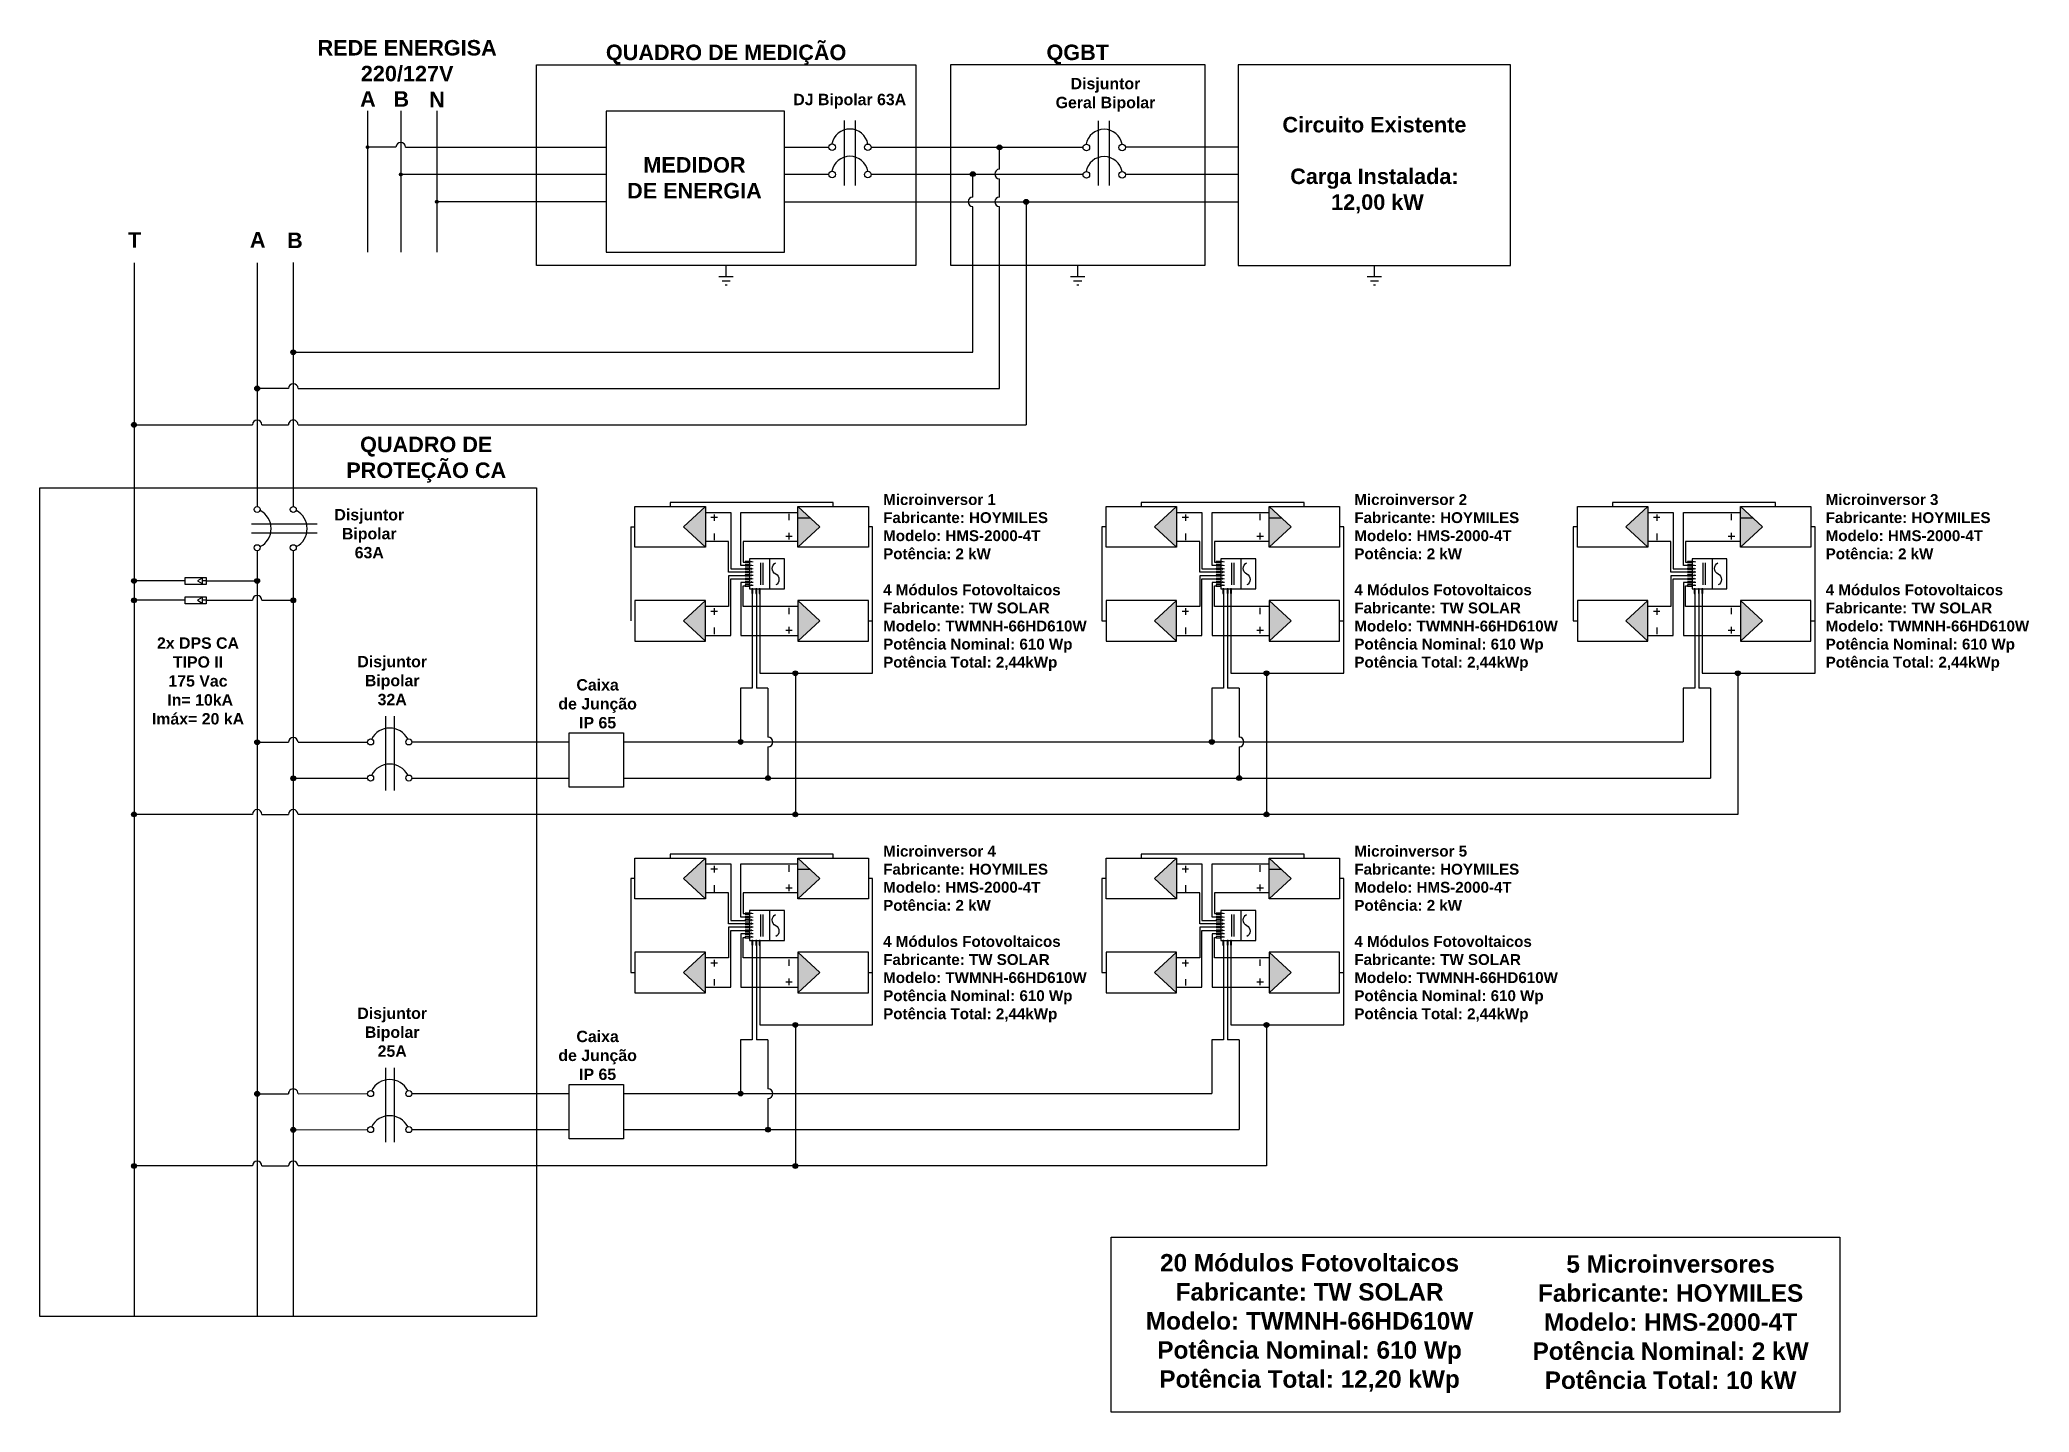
# Model space of a CAD drawing. Header units: millimetres. Extents: x 3949 to 5857, y -1969 to -943.
# Drawn here: x 5478.3 to 5561, y -1943 to -1885.9 of the extents above; entities that cross this region are included whole.
import ezdxf

# ---------------------------------------------------------------- set-up
doc = ezdxf.new("R2010")
doc.units = ezdxf.units.MM
doc.layers.add('DESENHO', color=7, linetype='Continuous', lineweight=0)
doc.styles.add('Annotative', font='arial.ttf')
doc.styles.add('PDF Arial', font='arial.ttf')

msp = doc.modelspace()

# ---------------------------------------------------------------- texts
at = {"layer": 'DESENHO', "lineweight": 0, "style": 'PDF Arial'}
for s, insert, char_height, width, attachment_point in [('\\pxqc;{\\fArial|b1|i0|c0|p34;REDE ENERGISA\\P220/127V}', (5488.695, -1887.669), 0.64396, 9.75739, 7), ('\\pxqc;{\\fArial|b1|i0|c0|p34;Disjuntor \\P\\pt9;Geral Bipolar}', (5525.62, -1888.909), 0.47231, 6.03391, 9), ('{\\fArial|b1|i0|c0|p34;A}', (5492.268, -1888.706), 0.64396, 9.87538, 9), ('{\\fArial|b1|i0|c0|p34;B}', (5493.654, -1888.706), 0.64396, 9.87538, 9), ('\\pxqc;{\\fArial|b1|i0|c0|p34;DJ Bipolar 63A}', (5514.668, -1888.784), 0.47231, 5.3936, 9), ('\\pxqc;{\\fArial|b1|i0|c0|p34;Circuito Existente\\P\\PCarga Instalada:\\P 12,00 kW }', (5533.784, -1891.134), 0.64396, 11.3255, 5), ('\\pxqc;{\\fArial|b1|i0|c0|p34;MEDIDOR DE ENERGIA}', (5508.38, -1892.527), 0.64396, 5.72787, 9), ('{\\fArial|b1|i0|c0|p34;T}', (5482.516, -1894.566), 0.64396, 9.87538, 9), ('{\\fArial|b1|i0|c0|p34;A}', (5487.687, -1894.561), 0.64396, 9.87538, 9), ('{\\fArial|b1|i0|c0|p34;B}', (5489.233, -1894.584), 0.64396, 9.87538, 9), ('\\pxqc;{\\fArial|b1|i0|c0|p34;Disjuntor\\PBipolar\\P63A}', (5495.896, -1907.487), 0.47231, 7.79415, 9), ('\\pxqc;{\\fArial|b1|i0|c0|p34;2x DPS CA \\PTIPO II \\P175 Vac\\P In= 10kA \\PImáx= 20 kA} ', (5487.374, -1914.396), 0.47231, 4.98963, 9), ('\\pxqc;{\\fArial|b1|i0|c0|p34;Disjuntor\\PBipolar\\P32A}', (5496.849, -1913.594), 0.47231, 7.79415, 9), ('\\pxqc;{\\fArial|b1|i0|c0|p34;Disjuntor\\PBipolar\\P25A}', (5496.849, -1928.211), 0.47231, 7.79415, 9)]:
    msp.add_mtext(s, dxfattribs=dict(at, insert=insert, char_height=char_height, width=width, attachment_point=attachment_point))
at = {"layer": 'DESENHO', "lineweight": 0, "char_height": 0.64396, "style": 'PDF Arial'}
for s, width, gutter_width, heights, insert, attachment_point in [('\\pxqc;{\\fArial|b1|i0|c0|p34;QUADRO DE MEDIÇÃO}', 15.76132, 18.41, [2.491], (5514.714, -1886.963), 9), ('\\pxqc;{\\fArial|b1|i0|c0|p34;QGBT}', 10.56614, 25.896, [0.713], (5526.733, -1886.951), 9), ('\\pxqc;{\\fArial|b1|i0|c0|p34;QUADRO DE \\PPROTEÇÃO CA}', 13.89124, 25.896, [3.504], (5487.421, -1904.335), 7)]:
    msp.add_mtext_dynamic_manual_height_columns(s, width=width, gutter_width=gutter_width, heights=heights, dxfattribs=dict(at, insert=insert, attachment_point=attachment_point))
at = {"layer": 'DESENHO', "color": 5, "lineweight": 0, "insert": (5495.136, -1888.729), "char_height": 0.64396, "width": 9.87538, "attachment_point": 9, "style": 'PDF Arial'}
msp.add_mtext('{\\fArial|b1|i0|c0|p34;N}', dxfattribs=at)
at = {"layer": 'DESENHO', "color": 7, "lineweight": 0, "style": 'Annotative'}
for s, insert, char_height, width, attachment_point in [('{\\fArial|b1|i0|c0|p34;Microinversor 1\\PFabricante: HOYMILES\\PModelo: HMS-2000-4T\\PPotência: 2 kW\\P\\P\\pxql;4 Módulos Fotovoltaicos\\P\\pq*;Fabricante: TW SOLAR\\PModelo: \\C256;TWMNH-66HD610W\\PP\\C7;otência Nominal: 610 Wp\\PPotência Total: 2,44kWp}', (5513.362, -1912.159), 0.45057, 15.05026, 7), ('{\\fArial|b1|i0|c0|p34;Microinversor 2\\PFabricante: HOYMILES\\PModelo: HMS-2000-4T\\PPotência: 2 kW\\P\\P\\pxql;4 Módulos Fotovoltaicos\\P\\pq*;Fabricante: TW SOLAR\\PModelo: \\C256;TWMNH-66HD610W\\PP\\C7;otência Nominal: 610 Wp\\PPotência Total: 2,44kWp}', (5532.949, -1912.159), 0.45057, 15.05026, 7), ('{\\fArial|b1|i0|c0|p34;Microinversor 3\\PFabricante: HOYMILES\\PModelo: HMS-2000-4T\\PPotência: 2 kW\\P\\P\\pxql;4 Módulos Fotovoltaicos\\P\\pq*;Fabricante: TW SOLAR\\PModelo: \\C256;TWMNH-66HD610W\\PP\\C7;otência Nominal: 610 Wp\\PPotência Total: 2,44kWp}', (5552.542, -1912.159), 0.45057, 15.05026, 7), ('{\\fArial|b1|i0|c0|p34;Microinversor 4\\PFabricante: HOYMILES\\PModelo: HMS-2000-4T\\PPotência: 2 kW\\P\\P\\pxql;4 Módulos Fotovoltaicos\\P\\pq*;Fabricante: TW SOLAR\\PModelo: \\C256;TWMNH-66HD610W\\PP\\C7;otência Nominal: 610 Wp\\PPotência Total: 2,44kWp}', (5513.362, -1926.776), 0.45057, 15.05026, 7), ('{\\fArial|b1|i0|c0|p34;Microinversor 5\\PFabricante: HOYMILES\\PModelo: HMS-2000-4T\\PPotência: 2 kW\\P\\P\\pxql;4 Módulos Fotovoltaicos\\P\\pq*;Fabricante: TW SOLAR\\PModelo: \\C256;TWMNH-66HD610W\\PP\\C7;otência Nominal: 610 Wp\\PPotência Total: 2,44kWp}', (5532.949, -1926.776), 0.45057, 15.05026, 7), ('\\pxqc;{\\fArial|b1|i0|c0|p34;20 Módulos Fotovoltaicos\\PFabricante: TW SOLAR\\PModelo: \\C256;TWMNH-66HD610W\\C7;\\PPotência Nominal: 610 Wp\\PPotência Total: 12,20 kWp}', (5518.947, -1936.404), 0.72492, 24.27909, 1), ('\\pxqc;{\\fArial|b1|i0|c0|p34;5 Microinversores\\PFabricante: HOYMILES\\PModelo: HMS-2000-4T\\PPotência Nominal: 2 kW\\PPotência Total: 10 kW}', (5533.956, -1936.453), 0.72492, 24.27909, 1)]:
    msp.add_mtext(s, dxfattribs=dict(at, insert=insert, char_height=char_height, width=width, attachment_point=attachment_point))
at = {"layer": 'DESENHO', "color": 7, "lineweight": 0, "char_height": 0.4723, "attachment_point": 1, "style": 'Annotative'}
for insert in [(5499.698, -1912.504), (5499.698, -1927.121)]:
    msp.add_mtext_dynamic_manual_height_columns('\\pxqc;{\\fArial|b1|i0|c0|p34;Caixa\\Pde Junção\\PIP 65}', width=3.58661, gutter_width=0, heights=[2.077], dxfattribs=dict(at, insert=insert))

# ---------------------------------------------------------------- hatches: boundary and pattern name
at = {"layer": 'DESENHO', "lineweight": 0}
h = msp.add_hatch(color=256, dxfattribs=at)
h.dxf.hatch_style = 1
h.paths.add_polyline_path([(5492.007, -1890.388, -1), (5491.848, -1890.388, -1)])
h = msp.add_hatch(color=256, dxfattribs=at)
h.dxf.hatch_style = 1
h.paths.add_polyline_path([(5518.297, -1890.399, 1), (5518.098, -1890.399, 1)])
h = msp.add_hatch(color=256, dxfattribs=at)
h.dxf.hatch_style = 1
h.paths.add_polyline_path([(5493.388, -1891.52, -1), (5493.229, -1891.52, -1)])
h = msp.add_hatch(color=256, dxfattribs=at)
h.dxf.hatch_style = 1
h.paths.add_polyline_path([(5517.19, -1891.506, 1), (5516.991, -1891.506, 1)])
h = msp.add_hatch(color=5, dxfattribs=at)
h.dxf.hatch_style = 1
h.paths.add_polyline_path([(5494.888, -1892.655, -1), (5494.729, -1892.655, -1)])
h = msp.add_hatch(color=256, dxfattribs=at)
h.dxf.hatch_style = 1
h.paths.add_polyline_path([(5519.405, -1892.659, 1), (5519.206, -1892.659, 1)])
h = msp.add_hatch(color=256, dxfattribs=at)
h.dxf.hatch_style = 1
h.paths.add_polyline_path([(5488.938, -1898.914, 1), (5488.739, -1898.914, 1)])
h = msp.add_hatch(color=256, dxfattribs=at)
h.dxf.hatch_style = 1
h.paths.add_polyline_path([(5487.439, -1900.422, 1), (5487.241, -1900.422, 1)])
h = msp.add_hatch(color=3, dxfattribs=at)
h.dxf.hatch_style = 1
h.paths.add_polyline_path([(5482.32, -1901.93, 1), (5482.121, -1901.93, 1)])
h = msp.add_hatch(color=7, dxfattribs=at)
h.dxf.hatch_style = 1
h.paths.add_polyline_path([(5505.057, -1906.174), (5505.972, -1907.018), (5505.972, -1905.329)])
h = msp.add_hatch(dxfattribs=at)
h.set_pattern_fill('ANGLE', scale=1.5, angle=180)
h.set_pattern_definition([(180, (10158.257, 902.157), (-4e-15, -10.4775), [7.62, -2.8575]), (270, (10158.257, 902.157), (10.4775, -4e-15), [7.62, -2.8575])])
h.paths.add_polyline_path([(5509.815, -1905.329), (5509.815, -1907.018), (5510.73, -1906.174)])
h = msp.add_hatch(color=7, dxfattribs=at)
h.dxf.hatch_style = 1
h.paths.add_polyline_path([(5510.73, -1906.174), (5509.815, -1905.329), (5509.815, -1907.018)])
h = msp.add_hatch(color=7, dxfattribs=at)
h.dxf.hatch_style = 1
h.paths.add_polyline_path([(5524.644, -1906.174), (5525.559, -1907.018), (5525.559, -1905.329)])
h = msp.add_hatch(dxfattribs=at)
h.set_pattern_fill('ANGLE', scale=1.5, angle=180)
h.set_pattern_definition([(180, (10177.844, 902.157), (-4e-15, -10.4775), [7.62, -2.8575]), (270, (10177.844, 902.157), (10.4775, -4e-15), [7.62, -2.8575])])
h.paths.add_polyline_path([(5529.402, -1905.329), (5529.402, -1907.018), (5530.317, -1906.174)])
h = msp.add_hatch(color=7, dxfattribs=at)
h.dxf.hatch_style = 1
h.paths.add_polyline_path([(5530.317, -1906.174), (5529.402, -1905.329), (5529.402, -1907.018)])
h = msp.add_hatch(color=7, dxfattribs=at)
h.dxf.hatch_style = 1
h.paths.add_polyline_path([(5544.237, -1906.174), (5545.152, -1907.018), (5545.152, -1905.329)])
h = msp.add_hatch(dxfattribs=at)
h.set_pattern_fill('ANGLE', scale=1.5, angle=180)
h.set_pattern_definition([(180, (10197.437, 902.157), (-4e-15, -10.4775), [7.62, -2.8575]), (270, (10197.437, 902.157), (10.4775, -4e-15), [7.62, -2.8575])])
h.paths.add_polyline_path([(5548.995, -1905.329), (5548.995, -1907.018), (5549.91, -1906.174)])
h = msp.add_hatch(color=7, dxfattribs=at)
h.dxf.hatch_style = 1
h.paths.add_polyline_path([(5549.91, -1906.174), (5548.995, -1905.329), (5548.995, -1907.018)])
h = msp.add_hatch(color=3, dxfattribs=at)
h.dxf.hatch_style = 1
h.paths.add_polyline_path([(5482.32, -1908.421, 1), (5482.121, -1908.421, 1)])
h = msp.add_hatch(color=256, dxfattribs=at)
h.dxf.hatch_style = 1
h.paths.add_polyline_path([(5487.438, -1908.421, 1), (5487.24, -1908.421, 1)])
h = msp.add_hatch(color=3, dxfattribs=at)
h.dxf.hatch_style = 1
h.paths.add_polyline_path([(5482.32, -1909.227, 1), (5482.121, -1909.227, 1)])
h = msp.add_hatch(color=256, dxfattribs=at)
h.dxf.hatch_style = 1
h.paths.add_polyline_path([(5488.938, -1909.227, 1), (5488.739, -1909.227, 1)])
h = msp.add_hatch(color=7, dxfattribs=at)
h.dxf.hatch_style = 1
h.paths.add_polyline_path([(5505.057, -1910.082), (5505.972, -1909.238), (5505.972, -1910.927)])
h = msp.add_hatch(color=7, dxfattribs=at)
h.dxf.hatch_style = 1
h.paths.add_polyline_path([(5510.73, -1910.082), (5509.815, -1910.927), (5509.815, -1909.238)])
h = msp.add_hatch(color=7, dxfattribs=at)
h.dxf.hatch_style = 1
h.paths.add_polyline_path([(5524.644, -1910.082), (5525.559, -1909.238), (5525.559, -1910.927)])
h = msp.add_hatch(color=7, dxfattribs=at)
h.dxf.hatch_style = 1
h.paths.add_polyline_path([(5530.317, -1910.082), (5529.402, -1910.927), (5529.402, -1909.238)])
h = msp.add_hatch(color=7, dxfattribs=at)
h.dxf.hatch_style = 1
h.paths.add_polyline_path([(5544.237, -1910.082), (5545.152, -1909.238), (5545.152, -1910.927)])
h = msp.add_hatch(color=7, dxfattribs=at)
h.dxf.hatch_style = 1
h.paths.add_polyline_path([(5549.91, -1910.082), (5548.995, -1910.927), (5548.995, -1909.238)])
h = msp.add_hatch(color=3, dxfattribs=at)
h.dxf.hatch_style = 1
h.paths.add_polyline_path([(5509.711, -1912.36, 1), (5509.711, -1912.161, 1)])
h = msp.add_hatch(color=3, dxfattribs=at)
h.dxf.hatch_style = 1
h.paths.add_polyline_path([(5529.298, -1912.36, 1), (5529.298, -1912.161, 1)])
h = msp.add_hatch(color=3, dxfattribs=at)
h.dxf.hatch_style = 1
h.paths.add_polyline_path([(5548.891, -1912.36, 1), (5548.891, -1912.161, 1)])
h = msp.add_hatch(color=256, dxfattribs=at)
h.dxf.hatch_style = 1
h.paths.add_polyline_path([(5487.438, -1915.127, 1), (5487.24, -1915.127, 1)])
h = msp.add_hatch(color=256, dxfattribs=at)
h.dxf.hatch_style = 1
h.paths.add_polyline_path([(5507.536, -1915.116, 1), (5507.337, -1915.116, 1)])
h = msp.add_hatch(color=256, dxfattribs=at)
h.dxf.hatch_style = 1
h.paths.add_polyline_path([(5527.123, -1915.116, 1), (5526.925, -1915.116, 1)])
h = msp.add_hatch(color=256, dxfattribs=at)
h.dxf.hatch_style = 1
h.paths.add_polyline_path([(5488.938, -1916.627, 1), (5488.739, -1916.627, 1)])
h = msp.add_hatch(color=256, dxfattribs=at)
h.dxf.hatch_style = 1
h.paths.add_polyline_path([(5508.673, -1916.616, 1), (5508.474, -1916.616, 1)])
h = msp.add_hatch(color=256, dxfattribs=at)
h.dxf.hatch_style = 1
h.paths.add_polyline_path([(5528.26, -1916.616, 1), (5528.061, -1916.616, 1)])
h = msp.add_hatch(color=3, dxfattribs=at)
h.dxf.hatch_style = 1
h.paths.add_polyline_path([(5482.32, -1918.127, 1), (5482.121, -1918.127, 1)])
h = msp.add_hatch(color=3, dxfattribs=at)
h.dxf.hatch_style = 1
h.paths.add_polyline_path([(5509.81, -1918.127, 1), (5509.611, -1918.127, 1)])
h = msp.add_hatch(color=3, dxfattribs=at)
h.dxf.hatch_style = 1
h.paths.add_polyline_path([(5529.397, -1918.127, 1), (5529.198, -1918.127, 1)])
h = msp.add_hatch(color=7, dxfattribs=at)
h.dxf.hatch_style = 1
h.paths.add_polyline_path([(5505.057, -1920.791), (5505.972, -1921.636), (5505.972, -1919.946)])
h = msp.add_hatch(dxfattribs=at)
h.set_pattern_fill('ANGLE', scale=1.5, angle=180)
h.set_pattern_definition([(180, (10158.257, 887.54), (-4e-15, -10.4775), [7.62, -2.8575]), (270, (10158.257, 887.54), (10.4775, -4e-15), [7.62, -2.8575])])
h.paths.add_polyline_path([(5509.815, -1919.946), (5509.815, -1921.636), (5510.73, -1920.791)])
h = msp.add_hatch(color=7, dxfattribs=at)
h.dxf.hatch_style = 1
h.paths.add_polyline_path([(5510.73, -1920.791), (5509.815, -1919.946), (5509.815, -1921.636)])
h = msp.add_hatch(color=7, dxfattribs=at)
h.dxf.hatch_style = 1
h.paths.add_polyline_path([(5524.644, -1920.791), (5525.559, -1921.636), (5525.559, -1919.946)])
h = msp.add_hatch(dxfattribs=at)
h.set_pattern_fill('ANGLE', scale=1.5, angle=180)
h.set_pattern_definition([(180, (10177.844, 887.54), (-4e-15, -10.4775), [7.62, -2.8575]), (270, (10177.844, 887.54), (10.4775, -4e-15), [7.62, -2.8575])])
h.paths.add_polyline_path([(5529.402, -1919.946), (5529.402, -1921.636), (5530.317, -1920.791)])
h = msp.add_hatch(color=7, dxfattribs=at)
h.dxf.hatch_style = 1
h.paths.add_polyline_path([(5530.317, -1920.791), (5529.402, -1919.946), (5529.402, -1921.636)])
h = msp.add_hatch(color=7, dxfattribs=at)
h.dxf.hatch_style = 1
h.paths.add_polyline_path([(5505.057, -1924.7), (5505.972, -1923.855), (5505.972, -1925.544)])
h = msp.add_hatch(color=7, dxfattribs=at)
h.dxf.hatch_style = 1
h.paths.add_polyline_path([(5510.73, -1924.7), (5509.815, -1925.544), (5509.815, -1923.855)])
h = msp.add_hatch(color=7, dxfattribs=at)
h.dxf.hatch_style = 1
h.paths.add_polyline_path([(5524.644, -1924.7), (5525.559, -1923.855), (5525.559, -1925.544)])
h = msp.add_hatch(color=7, dxfattribs=at)
h.dxf.hatch_style = 1
h.paths.add_polyline_path([(5530.317, -1924.7), (5529.402, -1925.544), (5529.402, -1923.855)])
h = msp.add_hatch(color=3, dxfattribs=at)
h.dxf.hatch_style = 1
h.paths.add_polyline_path([(5509.711, -1926.977, 1), (5509.711, -1926.778, 1)])
h = msp.add_hatch(color=3, dxfattribs=at)
h.dxf.hatch_style = 1
h.paths.add_polyline_path([(5529.298, -1926.977, 1), (5529.298, -1926.778, 1)])
h = msp.add_hatch(color=256, dxfattribs=at)
h.dxf.hatch_style = 1
h.paths.add_polyline_path([(5487.438, -1929.745, 1), (5487.24, -1929.745, 1)])
h = msp.add_hatch(color=256, dxfattribs=at)
h.dxf.hatch_style = 1
h.paths.add_polyline_path([(5507.536, -1929.734, 1), (5507.337, -1929.734, 1)])
h = msp.add_hatch(color=256, dxfattribs=at)
h.dxf.hatch_style = 1
h.paths.add_polyline_path([(5488.938, -1931.241, 1), (5488.739, -1931.241, 1)])
h = msp.add_hatch(color=256, dxfattribs=at)
h.dxf.hatch_style = 1
h.paths.add_polyline_path([(5508.673, -1931.233, 1), (5508.474, -1931.233, 1)])
h = msp.add_hatch(color=3, dxfattribs=at)
h.dxf.hatch_style = 1
h.paths.add_polyline_path([(5482.32, -1932.744, 1), (5482.121, -1932.744, 1)])
h = msp.add_hatch(color=3, dxfattribs=at)
h.dxf.hatch_style = 1
h.paths.add_polyline_path([(5509.81, -1932.744, 1), (5509.611, -1932.744, 1)])

# ---------------------------------------------------------------- linework, layer by layer
for p, q in [((5491.923, -1888.875), (5491.923, -1894.749)), ((5493.309, -1888.875), (5493.309, -1894.749)), ((5511.751, -1891.979), (5511.751, -1889.281)), ((5512.207, -1891.979), (5512.207, -1889.281)), ((5522.32, -1891.979), (5522.32, -1889.291)), ((5522.776, -1891.979), (5522.776, -1889.291)), ((5493.11, -1890.388), (5492.007, -1890.388)), ((5493.507, -1890.388), (5501.843, -1890.388)), ((5509.267, -1890.388), (5511.102, -1890.388)), ((5521.671, -1890.399), (5512.862, -1890.399)), ((5518.198, -1891.308), (5518.198, -1890.498)), ((5528.121, -1890.381), (5523.429, -1890.381)), ((5501.843, -1891.524), (5493.309, -1891.524)), ((5511.102, -1891.524), (5509.267, -1891.524)), ((5512.86, -1891.506), (5521.671, -1891.506)), ((5517.09, -1892.461), (5517.09, -1891.579)), ((5523.431, -1891.514), (5528.121, -1891.514)), ((5517.09, -1898.914), (5517.09, -1892.864)), ((5487.339, -1895.197), (5487.339, -1905.325)), ((5488.839, -1895.183), (5488.839, -1905.325)), ((5488.839, -1898.914), (5517.09, -1898.914)), ((5488.639, -1900.421), (5487.34, -1900.422)), ((5489.038, -1900.421), (5518.198, -1900.421)), ((5505.972, -1905.57), (5507.027, -1905.57)), ((5507.027, -1905.57), (5507.027, -1907.918)), ((5507.447, -1907.776), (5507.447, -1905.57)), ((5507.447, -1905.57), (5509.815, -1905.57)), ((5525.559, -1905.57), (5526.614, -1905.57)), ((5526.614, -1905.57), (5526.614, -1907.918)), ((5527.034, -1907.776), (5527.034, -1905.57)), ((5527.034, -1905.57), (5529.402, -1905.57)), ((5545.152, -1905.57), (5546.207, -1905.57)), ((5546.207, -1905.57), (5546.207, -1907.918)), ((5546.627, -1907.776), (5546.627, -1905.57)), ((5546.627, -1905.57), (5548.995, -1905.57)), ((5506.933, -1906.777), (5505.972, -1906.777)), ((5506.933, -1908.054), (5506.933, -1906.777)), ((5509.815, -1906.777), (5507.542, -1906.777)), ((5507.542, -1906.777), (5507.542, -1907.634)), ((5526.52, -1906.777), (5525.559, -1906.777)), ((5526.52, -1908.054), (5526.52, -1906.777)), ((5529.402, -1906.777), (5527.129, -1906.777)), ((5527.129, -1906.777), (5527.129, -1907.634)), ((5546.112, -1906.777), (5545.152, -1906.777)), ((5546.112, -1908.054), (5546.112, -1906.777)), ((5548.995, -1906.777), (5546.721, -1906.777)), ((5546.721, -1906.777), (5546.721, -1907.634)), ((5487.339, -1907.166), (5487.339, -1938.995)), ((5488.839, -1907.166), (5488.839, -1938.995)), ((5507.623, -1907.776), (5507.447, -1907.776)), ((5507.542, -1907.634), (5507.623, -1907.634)), ((5527.21, -1907.776), (5527.034, -1907.776)), ((5527.129, -1907.634), (5527.21, -1907.634)), ((5546.803, -1907.776), (5546.627, -1907.776)), ((5546.721, -1907.634), (5546.803, -1907.634)), ((5485.215, -1908.421), (5487.339, -1908.421)), ((5507.623, -1908.054), (5506.933, -1908.054)), ((5507.623, -1908.202), (5506.933, -1908.202)), ((5506.933, -1908.202), (5506.933, -1909.479)), ((5507.027, -1907.918), (5507.623, -1907.918)), ((5507.027, -1908.338), (5507.623, -1908.338)), ((5507.027, -1910.686), (5507.027, -1908.338)), ((5507.623, -1908.48), (5507.447, -1908.48)), ((5507.447, -1908.48), (5507.447, -1910.686)), ((5507.542, -1909.479), (5507.542, -1908.622)), ((5507.542, -1908.622), (5507.623, -1908.622)), ((5527.21, -1908.054), (5526.52, -1908.054)), ((5527.21, -1908.202), (5526.52, -1908.202)), ((5526.52, -1908.202), (5526.52, -1909.479)), ((5526.614, -1907.918), (5527.21, -1907.918)), ((5526.614, -1908.338), (5527.21, -1908.338)), ((5526.614, -1910.686), (5526.614, -1908.338)), ((5527.21, -1908.48), (5527.034, -1908.48)), ((5527.034, -1908.48), (5527.034, -1910.686)), ((5527.129, -1909.479), (5527.129, -1908.622)), ((5527.129, -1908.622), (5527.21, -1908.622)), ((5546.803, -1908.054), (5546.112, -1908.054)), ((5546.803, -1908.202), (5546.112, -1908.202)), ((5546.112, -1908.202), (5546.112, -1909.479)), ((5546.207, -1907.918), (5546.803, -1907.918)), ((5546.207, -1908.338), (5546.803, -1908.338)), ((5546.207, -1910.686), (5546.207, -1908.338)), ((5546.803, -1908.48), (5546.627, -1908.48)), ((5546.627, -1908.48), (5546.627, -1910.686)), ((5546.721, -1909.479), (5546.721, -1908.622)), ((5546.721, -1908.622), (5546.803, -1908.622)), ((5485.215, -1909.227), (5487.14, -1909.227)), ((5487.538, -1909.227), (5488.938, -1909.227)), ((5506.933, -1909.479), (5505.972, -1909.479)), ((5509.815, -1909.479), (5507.542, -1909.479)), ((5507.921, -1908.94), (5507.921, -1912.883)), ((5508.09, -1908.94), (5508.09, -1912.883)), ((5526.52, -1909.479), (5525.559, -1909.479)), ((5529.402, -1909.479), (5527.129, -1909.479)), ((5527.508, -1908.94), (5527.508, -1912.883)), ((5527.677, -1908.94), (5527.677, -1912.883)), ((5546.112, -1909.479), (5545.152, -1909.479)), ((5548.995, -1909.479), (5546.721, -1909.479)), ((5547.101, -1908.94), (5547.101, -1912.883)), ((5547.27, -1908.94), (5547.27, -1912.883)), ((5505.972, -1910.686), (5507.027, -1910.686)), ((5507.447, -1910.686), (5509.815, -1910.686)), ((5525.559, -1910.686), (5526.614, -1910.686)), ((5527.034, -1910.686), (5529.402, -1910.686)), ((5545.152, -1910.686), (5546.207, -1910.686)), ((5546.627, -1910.686), (5548.995, -1910.686)), ((5507.921, -1912.883), (5507.437, -1912.883)), ((5507.437, -1912.883), (5507.437, -1915.116)), ((5508.574, -1912.883), (5508.09, -1912.883)), ((5508.574, -1912.883), (5508.574, -1914.918)), ((5527.508, -1912.883), (5527.024, -1912.883)), ((5527.024, -1912.883), (5527.024, -1915.116)), ((5528.161, -1912.883), (5527.677, -1912.883)), ((5528.161, -1912.883), (5528.161, -1914.918)), ((5547.101, -1912.883), (5546.617, -1912.883)), ((5546.617, -1912.883), (5546.617, -1915.116)), ((5547.754, -1912.883), (5547.27, -1912.883)), ((5547.754, -1912.883), (5547.754, -1916.616)), ((5487.339, -1915.127), (5488.64, -1915.127)), ((5489.037, -1915.127), (5491.929, -1915.127)), ((5493.769, -1915.116), (5500.308, -1915.116)), ((5502.563, -1915.116), (5546.617, -1915.116)), ((5507.437, -1915.017), (5507.437, -1915.116)), ((5508.574, -1915.315), (5508.574, -1916.517)), ((5527.024, -1915.017), (5527.024, -1915.116)), ((5528.161, -1915.315), (5528.161, -1916.517)), ((5488.938, -1916.627), (5488.839, -1916.627)), ((5488.938, -1916.627), (5491.929, -1916.627)), ((5493.769, -1916.616), (5500.308, -1916.616)), ((5502.563, -1916.616), (5547.754, -1916.616)), ((5505.972, -1920.188), (5507.027, -1920.188)), ((5507.027, -1920.188), (5507.027, -1922.535)), ((5507.447, -1922.393), (5507.447, -1920.188)), ((5507.447, -1920.188), (5509.815, -1920.188)), ((5525.559, -1920.188), (5526.614, -1920.188)), ((5526.614, -1920.188), (5526.614, -1922.535)), ((5527.034, -1922.393), (5527.034, -1920.188)), ((5527.034, -1920.188), (5529.402, -1920.188)), ((5506.933, -1921.394), (5505.972, -1921.394)), ((5506.933, -1922.671), (5506.933, -1921.394)), ((5509.815, -1921.394), (5507.542, -1921.394)), ((5507.542, -1921.394), (5507.542, -1922.251)), ((5526.52, -1921.394), (5525.559, -1921.394)), ((5526.52, -1922.671), (5526.52, -1921.394)), ((5529.402, -1921.394), (5527.129, -1921.394)), ((5527.129, -1921.394), (5527.129, -1922.251)), ((5507.623, -1922.671), (5506.933, -1922.671)), ((5507.027, -1922.535), (5507.623, -1922.535)), ((5507.623, -1922.393), (5507.447, -1922.393)), ((5507.542, -1922.251), (5507.623, -1922.251)), ((5527.21, -1922.671), (5526.52, -1922.671)), ((5526.614, -1922.535), (5527.21, -1922.535)), ((5527.21, -1922.393), (5527.034, -1922.393)), ((5527.129, -1922.251), (5527.21, -1922.251)), ((5507.623, -1922.82), (5506.933, -1922.82)), ((5506.933, -1922.82), (5506.933, -1924.096)), ((5507.027, -1922.955), (5507.623, -1922.955)), ((5507.027, -1925.303), (5507.027, -1922.955)), ((5507.623, -1923.097), (5507.447, -1923.097)), ((5507.447, -1923.097), (5507.447, -1925.303)), ((5507.542, -1924.096), (5507.542, -1923.239)), ((5507.542, -1923.239), (5507.623, -1923.239)), ((5507.921, -1923.557), (5507.921, -1927.5)), ((5508.09, -1923.557), (5508.09, -1927.5)), ((5527.21, -1922.82), (5526.52, -1922.82)), ((5526.52, -1922.82), (5526.52, -1924.096)), ((5526.614, -1922.955), (5527.21, -1922.955)), ((5526.614, -1925.303), (5526.614, -1922.955)), ((5527.21, -1923.097), (5527.034, -1923.097)), ((5527.034, -1923.097), (5527.034, -1925.303)), ((5527.129, -1924.096), (5527.129, -1923.239)), ((5527.129, -1923.239), (5527.21, -1923.239)), ((5527.508, -1923.557), (5527.508, -1927.5)), ((5527.677, -1923.557), (5527.677, -1927.5)), ((5506.933, -1924.096), (5505.972, -1924.096)), ((5509.815, -1924.096), (5507.542, -1924.096)), ((5526.52, -1924.096), (5525.559, -1924.096)), ((5529.402, -1924.096), (5527.129, -1924.096)), ((5505.972, -1925.303), (5507.027, -1925.303)), ((5507.447, -1925.303), (5509.815, -1925.303)), ((5525.559, -1925.303), (5526.614, -1925.303)), ((5527.034, -1925.303), (5529.402, -1925.303)), ((5507.921, -1927.5), (5507.437, -1927.5)), ((5507.437, -1927.5), (5507.437, -1929.734)), ((5508.574, -1927.5), (5508.09, -1927.5)), ((5508.574, -1927.5), (5508.574, -1929.535)), ((5527.024, -1927.5), (5527.024, -1929.734)), ((5527.508, -1927.5), (5527.024, -1927.5)), ((5528.161, -1927.5), (5527.677, -1927.5)), ((5528.161, -1927.5), (5528.161, -1931.233)), ((5487.339, -1929.745), (5488.64, -1929.741)), ((5489.037, -1929.74), (5491.929, -1929.737)), ((5493.769, -1929.734), (5500.308, -1929.734)), ((5502.563, -1929.734), (5527.024, -1929.734)), ((5507.437, -1929.634), (5507.437, -1929.734)), ((5508.574, -1929.932), (5508.574, -1931.134)), ((5488.839, -1931.241), (5491.929, -1931.233)), ((5493.769, -1931.233), (5500.308, -1931.233)), ((5502.563, -1931.233), (5528.161, -1931.233))]:
    msp.add_line(p, q, dxfattribs=at)
at = {"layer": 'DESENHO', "color": 5, "lineweight": 0}
for p, q in [((5494.808, -1888.875), (5494.808, -1894.749)), ((5501.843, -1892.659), (5494.808, -1892.659)), ((5509.267, -1892.659), (5528.121, -1892.659))]:
    msp.add_line(p, q, dxfattribs=at)
at = {"layer": 'DESENHO', "color": 0, "lineweight": 0}
for p, q in [((5518.198, -1892.461), (5518.198, -1891.705)), ((5518.198, -1900.421), (5518.198, -1892.864))]:
    msp.add_line(p, q, dxfattribs=at)
at = {"layer": 'DESENHO', "color": 3, "lineweight": 0}
for p, q in [((5519.306, -1892.659), (5519.306, -1901.93)), ((5482.22, -1895.197), (5482.22, -1938.995)), ((5506.834, -1895.77), (5506.834, -1895.305)), ((5521.45, -1895.77), (5521.45, -1895.305)), ((5533.784, -1895.77), (5533.784, -1895.305)), ((5506.791, -1896.11), (5506.876, -1896.11)), ((5521.408, -1896.11), (5521.493, -1896.11)), ((5533.741, -1896.11), (5533.826, -1896.11)), ((5482.22, -1901.93), (5487.139, -1901.93)), ((5487.539, -1901.93), (5488.639, -1901.93)), ((5489.038, -1901.93), (5519.306, -1901.93)), ((5511.282, -1905.157), (5504.505, -1905.157)), ((5504.505, -1905.157), (5504.505, -1905.329)), ((5511.282, -1905.329), (5511.282, -1905.157)), ((5530.869, -1905.157), (5524.092, -1905.157)), ((5524.092, -1905.157), (5524.092, -1905.329)), ((5530.869, -1905.329), (5530.869, -1905.157)), ((5550.461, -1905.157), (5543.685, -1905.157)), ((5543.685, -1905.157), (5543.685, -1905.329)), ((5550.461, -1905.329), (5550.461, -1905.157)), ((5502.867, -1906.174), (5502.867, -1910.082)), ((5502.867, -1906.174), (5503.039, -1906.174)), ((5512.92, -1906.174), (5512.748, -1906.174)), ((5512.92, -1910.082), (5512.92, -1906.174)), ((5522.626, -1906.174), (5522.454, -1906.174)), ((5522.454, -1906.174), (5522.454, -1910.082)), ((5532.507, -1906.174), (5532.335, -1906.174)), ((5532.507, -1910.082), (5532.507, -1906.174)), ((5542.219, -1906.174), (5542.047, -1906.174)), ((5542.047, -1906.174), (5542.047, -1910.082)), ((5552.1, -1906.174), (5551.928, -1906.174)), ((5552.1, -1910.082), (5552.1, -1906.174)), ((5484.345, -1908.421), (5482.22, -1908.421)), ((5484.345, -1909.227), (5482.22, -1909.227)), ((5508.23, -1908.94), (5508.23, -1912.261)), ((5527.817, -1908.94), (5527.817, -1912.261)), ((5547.41, -1908.94), (5547.41, -1912.261)), ((5512.748, -1910.082), (5512.92, -1910.082)), ((5512.92, -1912.261), (5512.92, -1910.082)), ((5522.454, -1910.082), (5522.626, -1910.082)), ((5532.335, -1910.082), (5532.507, -1910.082)), ((5532.507, -1912.261), (5532.507, -1910.082)), ((5542.047, -1910.082), (5542.219, -1910.082)), ((5551.928, -1910.082), (5552.1, -1910.082)), ((5552.1, -1912.261), (5552.1, -1910.082)), ((5508.23, -1912.261), (5512.92, -1912.261)), ((5509.711, -1912.261), (5509.711, -1918.127)), ((5527.817, -1912.261), (5532.507, -1912.261)), ((5529.298, -1912.261), (5529.298, -1918.127)), ((5547.41, -1912.261), (5552.1, -1912.261)), ((5548.891, -1912.261), (5548.891, -1918.127)), ((5487.14, -1918.127), (5482.22, -1918.127)), ((5487.538, -1918.127), (5488.64, -1918.127)), ((5548.891, -1918.127), (5489.037, -1918.127)), ((5511.282, -1919.774), (5504.505, -1919.774)), ((5504.505, -1919.774), (5504.505, -1919.946)), ((5511.282, -1919.946), (5511.282, -1919.774)), ((5530.869, -1919.774), (5524.092, -1919.774)), ((5524.092, -1919.774), (5524.092, -1919.946)), ((5530.869, -1919.946), (5530.869, -1919.774)), ((5503.039, -1920.791), (5502.867, -1920.791)), ((5502.867, -1920.791), (5502.867, -1924.7)), ((5512.92, -1920.791), (5512.748, -1920.791)), ((5512.92, -1924.7), (5512.92, -1920.791)), ((5522.626, -1920.791), (5522.454, -1920.791)), ((5522.454, -1920.791), (5522.454, -1924.7)), ((5532.507, -1920.791), (5532.335, -1920.791)), ((5532.507, -1924.7), (5532.507, -1920.791)), ((5508.23, -1923.557), (5508.23, -1926.878)), ((5527.817, -1923.557), (5527.817, -1926.878)), ((5502.867, -1924.7), (5503.039, -1924.7)), ((5512.748, -1924.7), (5512.92, -1924.7)), ((5512.92, -1926.878), (5512.92, -1924.7)), ((5522.454, -1924.7), (5522.626, -1924.7)), ((5532.335, -1924.7), (5532.507, -1924.7)), ((5532.507, -1926.878), (5532.507, -1924.7)), ((5508.23, -1926.878), (5512.92, -1926.878)), ((5509.711, -1926.878), (5509.711, -1932.744)), ((5527.817, -1926.878), (5532.507, -1926.878)), ((5529.298, -1926.878), (5529.298, -1932.744)), ((5486.038, -1932.744), (5482.22, -1932.744)), ((5487.14, -1932.744), (5486.038, -1932.744)), ((5487.538, -1932.744), (5488.64, -1932.744)), ((5529.298, -1932.744), (5489.037, -1932.744))]:
    msp.add_line(p, q, dxfattribs=at)
at = {"layer": 'DESENHO', "color": 7, "lineweight": 0}
for p, q in [((5509.815, -1906.152), (5509.815, -1905.327)), ((5529.402, -1906.152), (5529.402, -1905.327)), ((5548.995, -1906.152), (5548.995, -1905.327)), ((5505.972, -1906.195), (5505.972, -1907.02)), ((5525.559, -1906.195), (5525.559, -1907.02)), ((5545.152, -1906.195), (5545.152, -1907.02)), ((5505.972, -1910.061), (5505.972, -1909.236)), ((5525.559, -1910.061), (5525.559, -1909.236)), ((5545.152, -1910.061), (5545.152, -1909.236)), ((5509.815, -1910.104), (5509.815, -1910.929)), ((5529.402, -1910.104), (5529.402, -1910.929)), ((5548.995, -1910.104), (5548.995, -1910.929)), ((5509.815, -1920.769), (5509.815, -1919.944)), ((5529.402, -1920.769), (5529.402, -1919.944)), ((5505.972, -1920.812), (5505.972, -1921.638)), ((5525.559, -1920.812), (5525.559, -1921.638)), ((5505.972, -1924.678), (5505.972, -1923.853)), ((5525.559, -1924.678), (5525.559, -1923.853)), ((5509.815, -1924.721), (5509.815, -1925.547)), ((5529.402, -1924.721), (5529.402, -1925.547))]:
    msp.add_line(p, q, dxfattribs=at)
at = {"layer": 'DESENHO', "color": 18, "lineweight": 0, "true_color": 0x000000}
for p, q in [((5485.05, -1908.309), (5484.862, -1908.421)), ((5484.862, -1908.421), (5485.05, -1908.532)), ((5485.05, -1908.309), (5485.05, -1908.532)), ((5485.215, -1908.421), (5485.05, -1908.421)), ((5485.05, -1909.116), (5484.862, -1909.227)), ((5484.862, -1909.227), (5485.05, -1909.339)), ((5485.05, -1909.116), (5485.05, -1909.339)), ((5485.215, -1909.227), (5485.05, -1909.227))]:
    msp.add_line(p, q, dxfattribs=at)
at = {"layer": 'DESENHO', "lineweight": 0}
for points in [[(5514.714, -1895.305), (5498.953, -1895.305), (5498.953, -1886.963), (5514.714, -1886.963)], [(5516.168, -1886.951), (5526.733, -1886.951), (5526.733, -1895.305), (5516.168, -1895.305)], [(5539.447, -1886.963), (5528.121, -1886.963), (5528.121, -1895.305), (5539.447, -1895.305)], [(5509.267, -1888.889), (5501.843, -1888.889), (5501.843, -1894.759), (5509.267, -1894.759)], [(5498.957, -1938.995), (5478.303, -1938.995), (5478.303, -1904.554), (5498.957, -1904.554)], [(5503.039, -1905.329), (5505.972, -1905.329), (5505.972, -1907.018), (5503.039, -1907.018)], [(5512.748, -1907.018), (5509.815, -1907.018), (5509.815, -1905.329), (5512.748, -1905.329)], [(5522.626, -1905.329), (5525.559, -1905.329), (5525.559, -1907.018), (5522.626, -1907.018)], [(5532.335, -1907.018), (5529.402, -1907.018), (5529.402, -1905.329), (5532.335, -1905.329)], [(5542.219, -1905.329), (5545.152, -1905.329), (5545.152, -1907.018), (5542.219, -1907.018)], [(5551.928, -1907.018), (5548.995, -1907.018), (5548.995, -1905.329), (5551.928, -1905.329)], [(5485.215, -1908.569), (5484.345, -1908.569), (5484.345, -1908.272), (5485.215, -1908.272)], [(5485.215, -1909.376), (5484.345, -1909.376), (5484.345, -1909.079), (5485.215, -1909.079)], [(5503.039, -1910.927), (5505.972, -1910.927), (5505.972, -1909.238), (5503.039, -1909.238)], [(5512.748, -1909.238), (5509.815, -1909.238), (5509.815, -1910.927), (5512.748, -1910.927)], [(5522.626, -1910.927), (5525.559, -1910.927), (5525.559, -1909.238), (5522.626, -1909.238)], [(5532.335, -1909.238), (5529.402, -1909.238), (5529.402, -1910.927), (5532.335, -1910.927)], [(5542.219, -1910.927), (5545.152, -1910.927), (5545.152, -1909.238), (5542.219, -1909.238)], [(5551.928, -1909.238), (5548.995, -1909.238), (5548.995, -1910.927), (5551.928, -1910.927)], [(5500.308, -1914.739), (5502.563, -1914.739), (5502.563, -1916.994), (5500.308, -1916.994)], [(5503.039, -1919.946), (5505.972, -1919.946), (5505.972, -1921.636), (5503.039, -1921.636)], [(5512.748, -1921.636), (5509.815, -1921.636), (5509.815, -1919.946), (5512.748, -1919.946)], [(5522.626, -1919.946), (5525.559, -1919.946), (5525.559, -1921.636), (5522.626, -1921.636)], [(5532.335, -1921.636), (5529.402, -1921.636), (5529.402, -1919.946), (5532.335, -1919.946)], [(5503.039, -1925.544), (5505.972, -1925.544), (5505.972, -1923.855), (5503.039, -1923.855)], [(5512.748, -1923.855), (5509.815, -1923.855), (5509.815, -1925.544), (5512.748, -1925.544)], [(5522.626, -1925.544), (5525.559, -1925.544), (5525.559, -1923.855), (5522.626, -1923.855)], [(5532.335, -1923.855), (5529.402, -1923.855), (5529.402, -1925.544), (5532.335, -1925.544)], [(5500.308, -1929.356), (5502.563, -1929.356), (5502.563, -1931.611), (5500.308, -1931.611)], [(5522.835, -1935.704), (5553.129, -1935.704), (5553.129, -1942.98), (5522.835, -1942.98)]]:
    msp.add_lwpolyline(points, close=True, dxfattribs=at)
at = {"layer": 'DESENHO', "color": 3, "lineweight": 0}
for points in [[(5506.537, -1895.77), (5506.834, -1895.77), (5507.131, -1895.77)], [(5506.664, -1895.94), (5506.834, -1895.94), (5507.003, -1895.94)], [(5521.153, -1895.77), (5521.45, -1895.77), (5521.747, -1895.77)], [(5521.28, -1895.94), (5521.45, -1895.94), (5521.62, -1895.94)], [(5533.487, -1895.77), (5533.784, -1895.77), (5534.081, -1895.77)], [(5533.614, -1895.94), (5533.784, -1895.94), (5533.954, -1895.94)]]:
    msp.add_lwpolyline(points, dxfattribs=at)
at = {"layer": 'DESENHO', "color": 18, "lineweight": 0, "true_color": 0x000000}
for points in [[(5505.972, -1905.329), (5505.057, -1906.174), (5505.972, -1907.018)], [(5509.815, -1907.018), (5510.73, -1906.174), (5509.815, -1905.329)], [(5525.559, -1905.329), (5524.644, -1906.174), (5525.559, -1907.018)], [(5529.402, -1907.018), (5530.317, -1906.174), (5529.402, -1905.329)], [(5545.152, -1905.329), (5544.237, -1906.174), (5545.152, -1907.018)], [(5548.995, -1907.018), (5549.91, -1906.174), (5548.995, -1905.329)], [(5505.972, -1910.927), (5505.057, -1910.082), (5505.972, -1909.238)], [(5509.815, -1909.238), (5510.73, -1910.082), (5509.815, -1910.927)], [(5525.559, -1910.927), (5524.644, -1910.082), (5525.559, -1909.238)], [(5529.402, -1909.238), (5530.317, -1910.082), (5529.402, -1910.927)], [(5545.152, -1910.927), (5544.237, -1910.082), (5545.152, -1909.238)], [(5548.995, -1909.238), (5549.91, -1910.082), (5548.995, -1910.927)], [(5505.972, -1919.946), (5505.057, -1920.791), (5505.972, -1921.636)], [(5509.815, -1921.636), (5510.73, -1920.791), (5509.815, -1919.946)], [(5525.559, -1919.946), (5524.644, -1920.791), (5525.559, -1921.636)], [(5529.402, -1921.636), (5530.317, -1920.791), (5529.402, -1919.946)], [(5505.972, -1925.544), (5505.057, -1924.7), (5505.972, -1923.855)], [(5509.815, -1923.855), (5510.73, -1924.7), (5509.815, -1925.544)], [(5525.559, -1925.544), (5524.644, -1924.7), (5525.559, -1923.855)], [(5529.402, -1923.855), (5530.317, -1924.7), (5529.402, -1925.544)]]:
    msp.add_lwpolyline(points, dxfattribs=at)
at = {"layer": 'DESENHO', "color": 7, "lineweight": 0}
for points in [[(5489.827, -1906.067), (5487.11, -1906.067)], [(5506.472, -1905.789), (5506.202, -1905.789)], [(5506.337, -1905.654), (5506.337, -1905.924)], [(5509.45, -1905.897), (5509.45, -1905.627)], [(5526.06, -1905.789), (5525.789, -1905.789)], [(5525.924, -1905.654), (5525.924, -1905.924)], [(5529.037, -1905.897), (5529.037, -1905.627)], [(5545.652, -1905.789), (5545.382, -1905.789)], [(5545.517, -1905.654), (5545.517, -1905.924)], [(5548.63, -1905.897), (5548.63, -1905.627)], [(5489.827, -1906.429), (5487.11, -1906.429)], [(5506.337, -1906.452), (5506.337, -1906.723)], [(5509.314, -1906.56), (5509.585, -1906.56)], [(5509.45, -1906.696), (5509.45, -1906.425)], [(5525.924, -1906.452), (5525.924, -1906.723)], [(5528.901, -1906.56), (5529.172, -1906.56)], [(5529.037, -1906.696), (5529.037, -1906.425)], [(5545.517, -1906.452), (5545.517, -1906.723)], [(5548.494, -1906.56), (5548.765, -1906.56)], [(5548.63, -1906.696), (5548.63, -1906.425)], [(5507.88, -1907.641), (5507.88, -1907.614), (5507.893, -1907.627), (5507.866, -1907.627), (5507.839, -1907.627)], [(5507.88, -1907.79), (5507.88, -1907.763), (5507.893, -1907.776), (5507.866, -1907.776), (5507.839, -1907.776)], [(5507.853, -1907.614), (5507.853, -1907.641)], [(5507.853, -1907.898), (5507.853, -1907.925)], [(5507.893, -1907.898), (5507.88, -1907.898), (5507.88, -1907.911), (5507.866, -1907.911), (5507.88, -1907.925), (5507.893, -1907.925)], [(5507.92, -1907.641), (5507.92, -1907.614), (5507.907, -1907.641), (5507.907, -1907.614)], [(5507.92, -1907.79), (5507.92, -1907.763), (5507.907, -1907.79), (5507.907, -1907.763)], [(5507.92, -1907.925), (5507.92, -1907.898), (5507.907, -1907.925), (5507.907, -1907.898)], [(5507.934, -1907.614), (5507.934, -1907.641)], [(5507.934, -1907.763), (5507.934, -1907.79)], [(5507.934, -1907.898), (5507.934, -1907.925)], [(5508.259, -1907.668), (5508.259, -1908.588)], [(5508.354, -1907.668), (5508.354, -1908.588)], [(5508.651, -1908.75), (5508.651, -1907.505)], [(5527.467, -1907.641), (5527.467, -1907.614), (5527.481, -1907.627), (5527.453, -1907.627), (5527.426, -1907.627)], [(5527.467, -1907.79), (5527.467, -1907.763), (5527.481, -1907.776), (5527.453, -1907.776), (5527.426, -1907.776)], [(5527.44, -1907.614), (5527.44, -1907.641)], [(5527.44, -1907.898), (5527.44, -1907.925)], [(5527.481, -1907.898), (5527.467, -1907.898), (5527.467, -1907.911), (5527.453, -1907.911), (5527.467, -1907.925), (5527.481, -1907.925)], [(5527.508, -1907.641), (5527.508, -1907.614), (5527.494, -1907.641), (5527.494, -1907.614)], [(5527.508, -1907.79), (5527.508, -1907.763), (5527.494, -1907.79), (5527.494, -1907.763)], [(5527.508, -1907.925), (5527.508, -1907.898), (5527.494, -1907.925), (5527.494, -1907.898)], [(5527.521, -1907.614), (5527.521, -1907.641)], [(5527.521, -1907.763), (5527.521, -1907.79)], [(5527.521, -1907.898), (5527.521, -1907.925)], [(5527.846, -1907.668), (5527.846, -1908.588)], [(5527.941, -1907.668), (5527.941, -1908.588)], [(5528.238, -1908.75), (5528.238, -1907.505)], [(5547.06, -1907.641), (5547.06, -1907.614), (5547.073, -1907.627), (5547.046, -1907.627), (5547.019, -1907.627)], [(5547.06, -1907.79), (5547.06, -1907.763), (5547.073, -1907.776), (5547.046, -1907.776), (5547.019, -1907.776)], [(5547.033, -1907.614), (5547.033, -1907.641)], [(5547.033, -1907.898), (5547.033, -1907.925)], [(5547.073, -1907.898), (5547.06, -1907.898), (5547.06, -1907.911), (5547.046, -1907.911), (5547.06, -1907.925), (5547.073, -1907.925)], [(5547.1, -1907.641), (5547.1, -1907.614), (5547.087, -1907.641), (5547.087, -1907.614)], [(5547.1, -1907.79), (5547.1, -1907.763), (5547.087, -1907.79), (5547.087, -1907.763)], [(5547.1, -1907.925), (5547.1, -1907.898), (5547.087, -1907.925), (5547.087, -1907.898)], [(5547.114, -1907.614), (5547.114, -1907.641)], [(5547.114, -1907.763), (5547.114, -1907.79)], [(5547.114, -1907.898), (5547.114, -1907.925)], [(5547.439, -1907.668), (5547.439, -1908.588)], [(5547.533, -1907.668), (5547.533, -1908.588)], [(5547.831, -1908.75), (5547.831, -1907.505)], [(5507.866, -1907.911), (5507.839, -1907.911)], [(5507.866, -1908.06), (5507.839, -1908.06)], [(5507.866, -1908.196), (5507.839, -1908.196)], [(5507.866, -1908.331), (5507.839, -1908.331)], [(5507.866, -1908.48), (5507.839, -1908.48)], [(5507.866, -1908.615), (5507.839, -1908.615)], [(5507.853, -1908.182), (5507.853, -1908.209)], [(5507.853, -1908.453), (5507.853, -1908.493)], [(5507.893, -1908.033), (5507.88, -1908.033), (5507.88, -1908.047), (5507.866, -1908.06), (5507.88, -1908.074), (5507.893, -1908.074), (5507.893, -1908.06)], [(5507.893, -1908.182), (5507.88, -1908.169), (5507.88, -1908.182), (5507.88, -1908.196), (5507.893, -1908.209), (5507.866, -1908.209)], [(5507.893, -1908.317), (5507.88, -1908.317), (5507.88, -1908.331), (5507.893, -1908.344), (5507.866, -1908.344)], [(5507.893, -1908.453), (5507.88, -1908.453), (5507.88, -1908.493)], [(5507.893, -1908.602), (5507.88, -1908.602), (5507.88, -1908.588), (5507.88, -1908.629)], [(5507.92, -1908.074), (5507.92, -1908.033), (5507.907, -1908.074), (5507.907, -1908.033)], [(5507.92, -1908.209), (5507.92, -1908.169), (5507.907, -1908.209), (5507.907, -1908.169)], [(5507.92, -1908.344), (5507.92, -1908.317), (5507.907, -1908.344), (5507.907, -1908.317)], [(5507.92, -1908.493), (5507.92, -1908.453), (5507.907, -1908.493), (5507.907, -1908.453)], [(5507.92, -1908.629), (5507.92, -1908.588), (5507.907, -1908.629), (5507.907, -1908.588)], [(5507.934, -1908.033), (5507.934, -1908.074)], [(5507.934, -1908.169), (5507.934, -1908.209)], [(5507.934, -1908.317), (5507.934, -1908.344)], [(5507.934, -1908.453), (5507.934, -1908.493)], [(5507.934, -1908.588), (5507.934, -1908.629)], [(5527.453, -1907.911), (5527.426, -1907.911)], [(5527.453, -1908.06), (5527.426, -1908.06)], [(5527.453, -1908.196), (5527.426, -1908.196)], [(5527.453, -1908.331), (5527.426, -1908.331)], [(5527.453, -1908.48), (5527.426, -1908.48)], [(5527.453, -1908.615), (5527.426, -1908.615)], [(5527.44, -1908.182), (5527.44, -1908.209)], [(5527.44, -1908.453), (5527.44, -1908.493)], [(5527.481, -1908.033), (5527.467, -1908.033), (5527.467, -1908.047), (5527.453, -1908.06), (5527.467, -1908.074), (5527.481, -1908.074), (5527.481, -1908.06)], [(5527.481, -1908.182), (5527.467, -1908.169), (5527.467, -1908.182), (5527.467, -1908.196), (5527.481, -1908.209), (5527.453, -1908.209)], [(5527.481, -1908.317), (5527.467, -1908.317), (5527.467, -1908.331), (5527.481, -1908.344), (5527.453, -1908.344)], [(5527.481, -1908.453), (5527.467, -1908.453), (5527.467, -1908.493)], [(5527.481, -1908.602), (5527.467, -1908.602), (5527.467, -1908.588), (5527.467, -1908.629)], [(5527.508, -1908.074), (5527.508, -1908.033), (5527.494, -1908.074), (5527.494, -1908.033)], [(5527.508, -1908.209), (5527.508, -1908.169), (5527.494, -1908.209), (5527.494, -1908.169)], [(5527.508, -1908.344), (5527.508, -1908.317), (5527.494, -1908.344), (5527.494, -1908.317)], [(5527.508, -1908.493), (5527.508, -1908.453), (5527.494, -1908.493), (5527.494, -1908.453)], [(5527.508, -1908.629), (5527.508, -1908.588), (5527.494, -1908.629), (5527.494, -1908.588)], [(5527.521, -1908.033), (5527.521, -1908.074)], [(5527.521, -1908.169), (5527.521, -1908.209)], [(5527.521, -1908.317), (5527.521, -1908.344)], [(5527.521, -1908.453), (5527.521, -1908.493)], [(5527.521, -1908.588), (5527.521, -1908.629)], [(5547.046, -1907.911), (5547.019, -1907.911)], [(5547.046, -1908.06), (5547.019, -1908.06)], [(5547.046, -1908.196), (5547.019, -1908.196)], [(5547.046, -1908.331), (5547.019, -1908.331)], [(5547.046, -1908.48), (5547.019, -1908.48)], [(5547.046, -1908.615), (5547.019, -1908.615)], [(5547.033, -1908.182), (5547.033, -1908.209)], [(5547.033, -1908.453), (5547.033, -1908.493)], [(5547.073, -1908.033), (5547.06, -1908.033), (5547.06, -1908.047), (5547.046, -1908.06), (5547.06, -1908.074), (5547.073, -1908.074), (5547.073, -1908.06)], [(5547.073, -1908.182), (5547.06, -1908.169), (5547.06, -1908.182), (5547.06, -1908.196), (5547.073, -1908.209), (5547.046, -1908.209)], [(5547.073, -1908.317), (5547.06, -1908.317), (5547.06, -1908.331), (5547.073, -1908.344), (5547.046, -1908.344)], [(5547.073, -1908.453), (5547.06, -1908.453), (5547.06, -1908.493)], [(5547.073, -1908.602), (5547.06, -1908.602), (5547.06, -1908.588), (5547.06, -1908.629)], [(5547.1, -1908.074), (5547.1, -1908.033), (5547.087, -1908.074), (5547.087, -1908.033)], [(5547.1, -1908.209), (5547.1, -1908.169), (5547.087, -1908.209), (5547.087, -1908.169)], [(5547.1, -1908.344), (5547.1, -1908.317), (5547.087, -1908.344), (5547.087, -1908.317)], [(5547.1, -1908.493), (5547.1, -1908.453), (5547.087, -1908.493), (5547.087, -1908.453)], [(5547.1, -1908.629), (5547.1, -1908.588), (5547.087, -1908.629), (5547.087, -1908.588)], [(5547.114, -1908.033), (5547.114, -1908.074)], [(5547.114, -1908.169), (5547.114, -1908.209)], [(5547.114, -1908.317), (5547.114, -1908.344)], [(5547.114, -1908.453), (5547.114, -1908.493)], [(5547.114, -1908.588), (5547.114, -1908.629)], [(5509.45, -1909.806), (5509.45, -1909.535)], [(5529.037, -1909.806), (5529.037, -1909.535)], [(5548.63, -1909.806), (5548.63, -1909.535)], [(5506.472, -1909.696), (5506.202, -1909.696)], [(5506.337, -1909.56), (5506.337, -1909.831)], [(5506.337, -1910.359), (5506.337, -1910.629)], [(5509.45, -1910.604), (5509.45, -1910.334)], [(5526.06, -1909.696), (5525.789, -1909.696)], [(5525.924, -1909.56), (5525.924, -1909.831)], [(5525.924, -1910.359), (5525.924, -1910.629)], [(5529.037, -1910.604), (5529.037, -1910.334)], [(5545.652, -1909.696), (5545.382, -1909.696)], [(5545.517, -1909.56), (5545.517, -1909.831)], [(5545.517, -1910.359), (5545.517, -1910.629)], [(5548.63, -1910.604), (5548.63, -1910.334)], [(5492.668, -1914.047), (5492.668, -1917.133)], [(5493.03, -1914.047), (5493.03, -1917.133)], [(5506.337, -1920.271), (5506.337, -1920.542)], [(5509.45, -1920.514), (5509.45, -1920.244)], [(5525.924, -1920.271), (5525.924, -1920.542)], [(5529.037, -1920.514), (5529.037, -1920.244)], [(5506.472, -1920.406), (5506.202, -1920.406)], [(5506.337, -1921.069), (5506.337, -1921.34)], [(5509.45, -1921.313), (5509.45, -1921.042)], [(5526.06, -1920.406), (5525.789, -1920.406)], [(5525.924, -1921.069), (5525.924, -1921.34)], [(5529.037, -1921.313), (5529.037, -1921.042)], [(5509.314, -1921.178), (5509.585, -1921.178)], [(5528.901, -1921.178), (5529.172, -1921.178)], [(5507.88, -1922.258), (5507.88, -1922.231), (5507.893, -1922.245), (5507.866, -1922.245), (5507.839, -1922.245)], [(5507.88, -1922.407), (5507.88, -1922.38), (5507.893, -1922.393), (5507.866, -1922.393), (5507.839, -1922.393)], [(5507.866, -1922.529), (5507.839, -1922.529)], [(5507.866, -1922.678), (5507.839, -1922.678)], [(5507.853, -1922.231), (5507.853, -1922.258)], [(5507.853, -1922.515), (5507.853, -1922.542)], [(5507.893, -1922.515), (5507.88, -1922.515), (5507.88, -1922.529), (5507.866, -1922.529), (5507.88, -1922.542), (5507.893, -1922.542)], [(5507.893, -1922.651), (5507.88, -1922.651), (5507.88, -1922.664), (5507.866, -1922.678), (5507.88, -1922.691), (5507.893, -1922.691), (5507.893, -1922.678)], [(5507.893, -1922.799), (5507.88, -1922.786), (5507.88, -1922.799), (5507.88, -1922.813), (5507.893, -1922.826), (5507.866, -1922.826)], [(5507.92, -1922.258), (5507.92, -1922.231), (5507.907, -1922.258), (5507.907, -1922.231)], [(5507.92, -1922.407), (5507.92, -1922.38), (5507.907, -1922.407), (5507.907, -1922.38)], [(5507.92, -1922.542), (5507.92, -1922.515), (5507.907, -1922.542), (5507.907, -1922.515)], [(5507.92, -1922.691), (5507.92, -1922.651), (5507.907, -1922.691), (5507.907, -1922.651)], [(5507.92, -1922.826), (5507.92, -1922.786), (5507.907, -1922.826), (5507.907, -1922.786)], [(5507.934, -1922.231), (5507.934, -1922.258)], [(5507.934, -1922.38), (5507.934, -1922.407)], [(5507.934, -1922.515), (5507.934, -1922.542)], [(5507.934, -1922.651), (5507.934, -1922.691)], [(5507.934, -1922.786), (5507.934, -1922.826)], [(5508.259, -1922.285), (5508.259, -1923.205)], [(5508.354, -1922.285), (5508.354, -1923.205)], [(5508.651, -1923.368), (5508.651, -1922.123)], [(5527.467, -1922.258), (5527.467, -1922.231), (5527.481, -1922.245), (5527.453, -1922.245), (5527.426, -1922.245)], [(5527.467, -1922.407), (5527.467, -1922.38), (5527.481, -1922.393), (5527.453, -1922.393), (5527.426, -1922.393)], [(5527.453, -1922.529), (5527.426, -1922.529)], [(5527.453, -1922.678), (5527.426, -1922.678)], [(5527.44, -1922.231), (5527.44, -1922.258)], [(5527.44, -1922.515), (5527.44, -1922.542)], [(5527.481, -1922.515), (5527.467, -1922.515), (5527.467, -1922.529), (5527.453, -1922.529), (5527.467, -1922.542), (5527.481, -1922.542)], [(5527.481, -1922.651), (5527.467, -1922.651), (5527.467, -1922.664), (5527.453, -1922.678), (5527.467, -1922.691), (5527.481, -1922.691), (5527.481, -1922.678)], [(5527.481, -1922.799), (5527.467, -1922.786), (5527.467, -1922.799), (5527.467, -1922.813), (5527.481, -1922.826), (5527.453, -1922.826)], [(5527.508, -1922.258), (5527.508, -1922.231), (5527.494, -1922.258), (5527.494, -1922.231)], [(5527.508, -1922.407), (5527.508, -1922.38), (5527.494, -1922.407), (5527.494, -1922.38)], [(5527.508, -1922.542), (5527.508, -1922.515), (5527.494, -1922.542), (5527.494, -1922.515)], [(5527.508, -1922.691), (5527.508, -1922.651), (5527.494, -1922.691), (5527.494, -1922.651)], [(5527.508, -1922.826), (5527.508, -1922.786), (5527.494, -1922.826), (5527.494, -1922.786)], [(5527.521, -1922.231), (5527.521, -1922.258)], [(5527.521, -1922.38), (5527.521, -1922.407)], [(5527.521, -1922.515), (5527.521, -1922.542)], [(5527.521, -1922.651), (5527.521, -1922.691)], [(5527.521, -1922.786), (5527.521, -1922.826)], [(5527.846, -1922.285), (5527.846, -1923.205)], [(5527.941, -1922.285), (5527.941, -1923.205)], [(5528.238, -1923.368), (5528.238, -1922.123)], [(5507.866, -1922.813), (5507.839, -1922.813)], [(5507.866, -1922.948), (5507.839, -1922.948)], [(5507.866, -1923.097), (5507.839, -1923.097)], [(5507.866, -1923.232), (5507.839, -1923.232)], [(5507.853, -1922.799), (5507.853, -1922.826)], [(5507.853, -1923.07), (5507.853, -1923.111)], [(5507.893, -1922.935), (5507.88, -1922.935), (5507.88, -1922.948), (5507.893, -1922.962), (5507.866, -1922.962)], [(5507.893, -1923.07), (5507.88, -1923.07), (5507.88, -1923.111)], [(5507.893, -1923.219), (5507.88, -1923.219), (5507.88, -1923.205), (5507.88, -1923.246)], [(5507.92, -1922.962), (5507.92, -1922.935), (5507.907, -1922.962), (5507.907, -1922.935)], [(5507.92, -1923.111), (5507.92, -1923.07), (5507.907, -1923.111), (5507.907, -1923.07)], [(5507.92, -1923.246), (5507.92, -1923.205), (5507.907, -1923.246), (5507.907, -1923.205)], [(5507.934, -1922.935), (5507.934, -1922.962)], [(5507.934, -1923.07), (5507.934, -1923.111)], [(5507.934, -1923.205), (5507.934, -1923.246)], [(5527.453, -1922.813), (5527.426, -1922.813)], [(5527.453, -1922.948), (5527.426, -1922.948)], [(5527.453, -1923.097), (5527.426, -1923.097)], [(5527.453, -1923.232), (5527.426, -1923.232)], [(5527.44, -1922.799), (5527.44, -1922.826)], [(5527.44, -1923.07), (5527.44, -1923.111)], [(5527.481, -1922.935), (5527.467, -1922.935), (5527.467, -1922.948), (5527.481, -1922.962), (5527.453, -1922.962)], [(5527.481, -1923.07), (5527.467, -1923.07), (5527.467, -1923.111)], [(5527.481, -1923.219), (5527.467, -1923.219), (5527.467, -1923.205), (5527.467, -1923.246)], [(5527.508, -1922.962), (5527.508, -1922.935), (5527.494, -1922.962), (5527.494, -1922.935)], [(5527.508, -1923.111), (5527.508, -1923.07), (5527.494, -1923.111), (5527.494, -1923.07)], [(5527.508, -1923.246), (5527.508, -1923.205), (5527.494, -1923.246), (5527.494, -1923.205)], [(5527.521, -1922.935), (5527.521, -1922.962)], [(5527.521, -1923.07), (5527.521, -1923.111)], [(5527.521, -1923.205), (5527.521, -1923.246)], [(5506.472, -1924.313), (5506.202, -1924.313)], [(5506.337, -1924.178), (5506.337, -1924.448)], [(5509.45, -1924.423), (5509.45, -1924.153)], [(5526.06, -1924.313), (5525.789, -1924.313)], [(5525.924, -1924.178), (5525.924, -1924.448)], [(5529.037, -1924.423), (5529.037, -1924.153)], [(5506.337, -1924.976), (5506.337, -1925.247)], [(5509.45, -1925.222), (5509.45, -1924.951)], [(5525.924, -1924.976), (5525.924, -1925.247)], [(5529.037, -1925.222), (5529.037, -1924.951)], [(5492.668, -1928.664), (5492.668, -1931.75)], [(5493.03, -1928.664), (5493.03, -1931.75)]]:
    msp.add_lwpolyline(points, dxfattribs=at)
for points in [[(5507.812, -1907.654), (5507.812, -1907.614), (5507.623, -1907.614), (5507.623, -1907.654)], [(5507.812, -1907.79), (5507.812, -1907.749), (5507.623, -1907.749), (5507.623, -1907.79)], [(5507.812, -1907.938), (5507.812, -1907.884), (5507.623, -1907.884), (5507.623, -1907.938)], [(5509.26, -1908.75), (5509.26, -1907.505), (5507.812, -1907.505), (5507.812, -1908.75)], [(5527.399, -1907.654), (5527.399, -1907.614), (5527.21, -1907.614), (5527.21, -1907.654)], [(5527.399, -1907.79), (5527.399, -1907.749), (5527.21, -1907.749), (5527.21, -1907.79)], [(5527.399, -1907.938), (5527.399, -1907.884), (5527.21, -1907.884), (5527.21, -1907.938)], [(5528.847, -1908.75), (5528.847, -1907.505), (5527.399, -1907.505), (5527.399, -1908.75)], [(5546.992, -1907.654), (5546.992, -1907.614), (5546.803, -1907.614), (5546.803, -1907.654)], [(5546.992, -1907.79), (5546.992, -1907.749), (5546.803, -1907.749), (5546.803, -1907.79)], [(5546.992, -1907.938), (5546.992, -1907.884), (5546.803, -1907.884), (5546.803, -1907.938)], [(5548.44, -1908.75), (5548.44, -1907.505), (5546.992, -1907.505), (5546.992, -1908.75)], [(5507.812, -1908.074), (5507.812, -1908.033), (5507.623, -1908.033), (5507.623, -1908.074)], [(5507.812, -1908.209), (5507.812, -1908.169), (5507.623, -1908.169), (5507.623, -1908.209)], [(5507.812, -1908.358), (5507.812, -1908.317), (5507.623, -1908.317), (5507.623, -1908.358)], [(5507.812, -1908.493), (5507.812, -1908.453), (5507.623, -1908.453), (5507.623, -1908.493)], [(5507.812, -1908.642), (5507.812, -1908.588), (5507.623, -1908.588), (5507.623, -1908.642)], [(5527.399, -1908.074), (5527.399, -1908.033), (5527.21, -1908.033), (5527.21, -1908.074)], [(5527.399, -1908.209), (5527.399, -1908.169), (5527.21, -1908.169), (5527.21, -1908.209)], [(5527.399, -1908.358), (5527.399, -1908.317), (5527.21, -1908.317), (5527.21, -1908.358)], [(5527.399, -1908.493), (5527.399, -1908.453), (5527.21, -1908.453), (5527.21, -1908.493)], [(5527.399, -1908.642), (5527.399, -1908.588), (5527.21, -1908.588), (5527.21, -1908.642)], [(5546.992, -1908.074), (5546.992, -1908.033), (5546.803, -1908.033), (5546.803, -1908.074)], [(5546.992, -1908.209), (5546.992, -1908.169), (5546.803, -1908.169), (5546.803, -1908.209)], [(5546.992, -1908.358), (5546.992, -1908.317), (5546.803, -1908.317), (5546.803, -1908.358)], [(5546.992, -1908.493), (5546.992, -1908.453), (5546.803, -1908.453), (5546.803, -1908.493)], [(5546.992, -1908.642), (5546.992, -1908.588), (5546.803, -1908.588), (5546.803, -1908.642)], [(5507.901, -1908.94), (5507.941, -1908.94), (5507.941, -1908.75), (5507.901, -1908.75)], [(5508.069, -1908.94), (5508.11, -1908.94), (5508.11, -1908.75), (5508.069, -1908.75)], [(5508.21, -1908.94), (5508.25, -1908.94), (5508.25, -1908.75), (5508.21, -1908.75)], [(5527.488, -1908.94), (5527.528, -1908.94), (5527.528, -1908.75), (5527.488, -1908.75)], [(5527.656, -1908.94), (5527.697, -1908.94), (5527.697, -1908.75), (5527.656, -1908.75)], [(5527.797, -1908.94), (5527.838, -1908.94), (5527.838, -1908.75), (5527.797, -1908.75)], [(5547.081, -1908.94), (5547.121, -1908.94), (5547.121, -1908.75), (5547.081, -1908.75)], [(5547.249, -1908.94), (5547.29, -1908.94), (5547.29, -1908.75), (5547.249, -1908.75)], [(5547.39, -1908.94), (5547.43, -1908.94), (5547.43, -1908.75), (5547.39, -1908.75)], [(5507.812, -1922.272), (5507.812, -1922.231), (5507.623, -1922.231), (5507.623, -1922.272)], [(5507.812, -1922.407), (5507.812, -1922.366), (5507.623, -1922.366), (5507.623, -1922.407)], [(5507.812, -1922.556), (5507.812, -1922.502), (5507.623, -1922.502), (5507.623, -1922.556)], [(5507.812, -1922.691), (5507.812, -1922.651), (5507.623, -1922.651), (5507.623, -1922.691)], [(5507.812, -1922.826), (5507.812, -1922.786), (5507.623, -1922.786), (5507.623, -1922.826)], [(5509.26, -1923.368), (5509.26, -1922.123), (5507.812, -1922.123), (5507.812, -1923.368)], [(5527.399, -1922.272), (5527.399, -1922.231), (5527.21, -1922.231), (5527.21, -1922.272)], [(5527.399, -1922.407), (5527.399, -1922.366), (5527.21, -1922.366), (5527.21, -1922.407)], [(5527.399, -1922.556), (5527.399, -1922.502), (5527.21, -1922.502), (5527.21, -1922.556)], [(5527.399, -1922.691), (5527.399, -1922.651), (5527.21, -1922.651), (5527.21, -1922.691)], [(5527.399, -1922.826), (5527.399, -1922.786), (5527.21, -1922.786), (5527.21, -1922.826)], [(5528.847, -1923.368), (5528.847, -1922.123), (5527.399, -1922.123), (5527.399, -1923.368)], [(5507.812, -1922.975), (5507.812, -1922.935), (5507.623, -1922.935), (5507.623, -1922.975)], [(5507.812, -1923.111), (5507.812, -1923.07), (5507.623, -1923.07), (5507.623, -1923.111)], [(5507.812, -1923.259), (5507.812, -1923.205), (5507.623, -1923.205), (5507.623, -1923.259)], [(5507.901, -1923.557), (5507.941, -1923.557), (5507.941, -1923.368), (5507.901, -1923.368)], [(5508.069, -1923.557), (5508.11, -1923.557), (5508.11, -1923.368), (5508.069, -1923.368)], [(5508.21, -1923.557), (5508.25, -1923.557), (5508.25, -1923.368), (5508.21, -1923.368)], [(5527.399, -1922.975), (5527.399, -1922.935), (5527.21, -1922.935), (5527.21, -1922.975)], [(5527.399, -1923.111), (5527.399, -1923.07), (5527.21, -1923.07), (5527.21, -1923.111)], [(5527.399, -1923.259), (5527.399, -1923.205), (5527.21, -1923.205), (5527.21, -1923.259)], [(5527.488, -1923.557), (5527.528, -1923.557), (5527.528, -1923.368), (5527.488, -1923.368)], [(5527.656, -1923.557), (5527.697, -1923.557), (5527.697, -1923.368), (5527.656, -1923.368)], [(5527.797, -1923.557), (5527.838, -1923.557), (5527.838, -1923.368), (5527.797, -1923.368)]]:
    msp.add_lwpolyline(points, close=True, dxfattribs=at)
at = {"layer": 'DESENHO', "lineweight": 0}
for points in [[(5509.314, -1910.469), (5509.585, -1910.469)], [(5528.901, -1910.469), (5529.172, -1910.469)], [(5548.494, -1910.469), (5548.765, -1910.469)], [(5509.314, -1925.086), (5509.585, -1925.086)], [(5528.901, -1925.086), (5529.172, -1925.086)]]:
    msp.add_lwpolyline(points, dxfattribs=at)
for centre, radius in [((5511.239, -1890.388), 0.137), ((5512.725, -1890.393), 0.137), ((5518.198, -1890.399), 0.0994), ((5521.808, -1890.399), 0.137), ((5523.294, -1890.404), 0.137), ((5493.309, -1891.524), 0.0531), ((5511.239, -1891.524), 0.137), ((5512.725, -1891.529), 0.137), ((5517.09, -1891.506), 0.0994), ((5521.808, -1891.534), 0.137), ((5523.294, -1891.539), 0.137), ((5519.306, -1892.659), 0.0994), ((5488.839, -1898.914), 0.0994), ((5487.34, -1900.422), 0.0994), ((5487.339, -1908.421), 0.0994), ((5488.839, -1909.227), 0.0994), ((5487.339, -1915.127), 0.0994), ((5507.437, -1915.116), 0.0994), ((5527.024, -1915.116), 0.0994), ((5488.839, -1916.627), 0.0994), ((5508.574, -1916.616), 0.0994), ((5528.161, -1916.616), 0.0994), ((5487.339, -1929.745), 0.0994), ((5507.437, -1929.734), 0.0994), ((5488.839, -1931.241), 0.0994), ((5508.574, -1931.233), 0.0994)]:
    msp.add_circle(centre, radius, dxfattribs=at)
at = {"layer": 'DESENHO', "color": 5, "lineweight": 0}
msp.add_circle((5494.808, -1892.659), 0.0531, dxfattribs=at)
at = {"layer": 'DESENHO', "color": 3, "lineweight": 0}
for centre in [(5482.22, -1901.93), (5482.22, -1908.421), (5482.22, -1909.227), (5509.711, -1912.261), (5529.298, -1912.261), (5548.891, -1912.261), (5482.22, -1918.127), (5509.711, -1918.127), (5529.298, -1918.127), (5509.711, -1926.878), (5529.298, -1926.878), (5482.22, -1932.744), (5509.711, -1932.744)]:
    msp.add_circle(centre, 0.0994, dxfattribs=at)
at = {"layer": 'DESENHO', "color": 7, "lineweight": 0}
for centre in [(5487.339, -1905.45), (5488.839, -1905.45), (5487.339, -1907.041), (5488.839, -1907.041), (5492.054, -1915.116), (5493.644, -1915.116), (5492.054, -1916.616), (5493.644, -1916.616), (5492.054, -1929.734), (5493.644, -1929.734), (5492.054, -1931.233), (5493.644, -1931.233)]:
    msp.add_circle(centre, 0.125, dxfattribs=at)
at = {"layer": 'DESENHO', "lineweight": 0}
for centre, radius, start, end in [((5511.977, -1890.396), 0.763, 10.54292, 169.09877), ((5522.546, -1890.406), 0.763, 10.54292, 169.09877), ((5493.309, -1890.388), 0.199, 0, 180), ((5511.977, -1891.531), 0.763, 10.54292, 169.09877), ((5518.198, -1891.506), 0.199, 90, 270), ((5522.546, -1891.542), 0.763, 10.54292, 169.09877), ((5517.09, -1892.659), 0.199, 90, 270), ((5518.198, -1892.659), 0.199, 90, 270), ((5488.839, -1900.422), 0.2, 0.29673, 179.72238), ((5487.339, -1909.227), 0.199, 0, 180), ((5488.839, -1915.127), 0.199, 0, 180), ((5508.574, -1915.116), 0.199, 270, 90), ((5528.161, -1915.116), 0.199, 270, 90), ((5488.838, -1929.737), 0.199, 359.00205, 181.28276), ((5508.574, -1929.734), 0.199, 270, 90)]:
    msp.add_arc(centre, radius, start, end, dxfattribs=at)
at = {"layer": 'DESENHO', "color": 3, "lineweight": 0}
for centre, radius, start, end in [((5487.339, -1901.931), 0.2, 0.27757, 179.72243), ((5488.839, -1901.93), 0.2, 359.99928, 180.00072), ((5487.339, -1918.127), 0.199, 0, 180), ((5488.839, -1918.127), 0.199, 0, 180), ((5487.339, -1932.744), 0.199, 0, 180), ((5488.839, -1932.744), 0.199, 0, 180)]:
    msp.add_arc(centre, radius, start, end, dxfattribs=at)
at = {"layer": 'DESENHO', "color": 7, "lineweight": 0}
for centre, start, end in [((5487.066, -1906.246), 298.32219, 61.67781), ((5488.566, -1906.246), 298.32219, 61.67781), ((5492.849, -1915.389), 28.32219, 151.67781), ((5492.849, -1916.889), 28.32219, 151.67781), ((5492.849, -1930.006), 28.32219, 151.67781), ((5492.849, -1931.506), 28.32219, 151.67781)]:
    msp.add_arc(centre, 0.852, start, end, dxfattribs=at)
at = {"layer": 'DESENHO', "color": 18, "lineweight": 0, "true_color": 0x000000}
for points in [[(5508.746, -1907.898), (5508.746, -1907.803), (5508.8, -1907.722), (5508.881, -1907.668)], [(5508.895, -1908.141), (5508.8, -1908.087), (5508.746, -1908.006), (5508.746, -1907.898)], [(5528.333, -1907.898), (5528.333, -1907.803), (5528.387, -1907.722), (5528.468, -1907.668)], [(5528.482, -1908.141), (5528.387, -1908.087), (5528.333, -1908.006), (5528.333, -1907.898)], [(5547.926, -1907.898), (5547.926, -1907.803), (5547.98, -1907.722), (5548.061, -1907.668)], [(5548.075, -1908.141), (5547.98, -1908.087), (5547.926, -1908.006), (5547.926, -1907.898)], [(5508.895, -1908.128), (5508.976, -1908.169), (5509.03, -1908.263), (5509.03, -1908.358)], [(5509.03, -1908.358), (5509.03, -1908.466), (5508.976, -1908.547), (5508.895, -1908.588)], [(5528.482, -1908.128), (5528.563, -1908.169), (5528.617, -1908.263), (5528.617, -1908.358)], [(5528.617, -1908.358), (5528.617, -1908.466), (5528.563, -1908.547), (5528.482, -1908.588)], [(5548.075, -1908.128), (5548.156, -1908.169), (5548.21, -1908.263), (5548.21, -1908.358)], [(5548.21, -1908.358), (5548.21, -1908.466), (5548.156, -1908.547), (5548.075, -1908.588)], [(5508.746, -1922.515), (5508.746, -1922.42), (5508.8, -1922.339), (5508.881, -1922.285)], [(5508.895, -1922.759), (5508.8, -1922.705), (5508.746, -1922.623), (5508.746, -1922.515)], [(5508.895, -1922.745), (5508.976, -1922.786), (5509.03, -1922.881), (5509.03, -1922.975)], [(5528.333, -1922.515), (5528.333, -1922.42), (5528.387, -1922.339), (5528.468, -1922.285)], [(5528.482, -1922.759), (5528.387, -1922.705), (5528.333, -1922.623), (5528.333, -1922.515)], [(5528.482, -1922.745), (5528.563, -1922.786), (5528.617, -1922.881), (5528.617, -1922.975)], [(5509.03, -1922.975), (5509.03, -1923.084), (5508.976, -1923.165), (5508.895, -1923.205)], [(5528.617, -1922.975), (5528.617, -1923.084), (5528.563, -1923.165), (5528.482, -1923.205)]]:
    msp.add_open_spline(points, degree=3, dxfattribs=at)

msp.set_redraw_order([(e.dxf.handle, doc.entitydb.next_handle()) for e in msp.query("TEXT MTEXT ATTDEF DIMENSION ARC_DIMENSION")])  # texts and dimensions are drawn at this point

doc.saveas('drawing.dxf')
